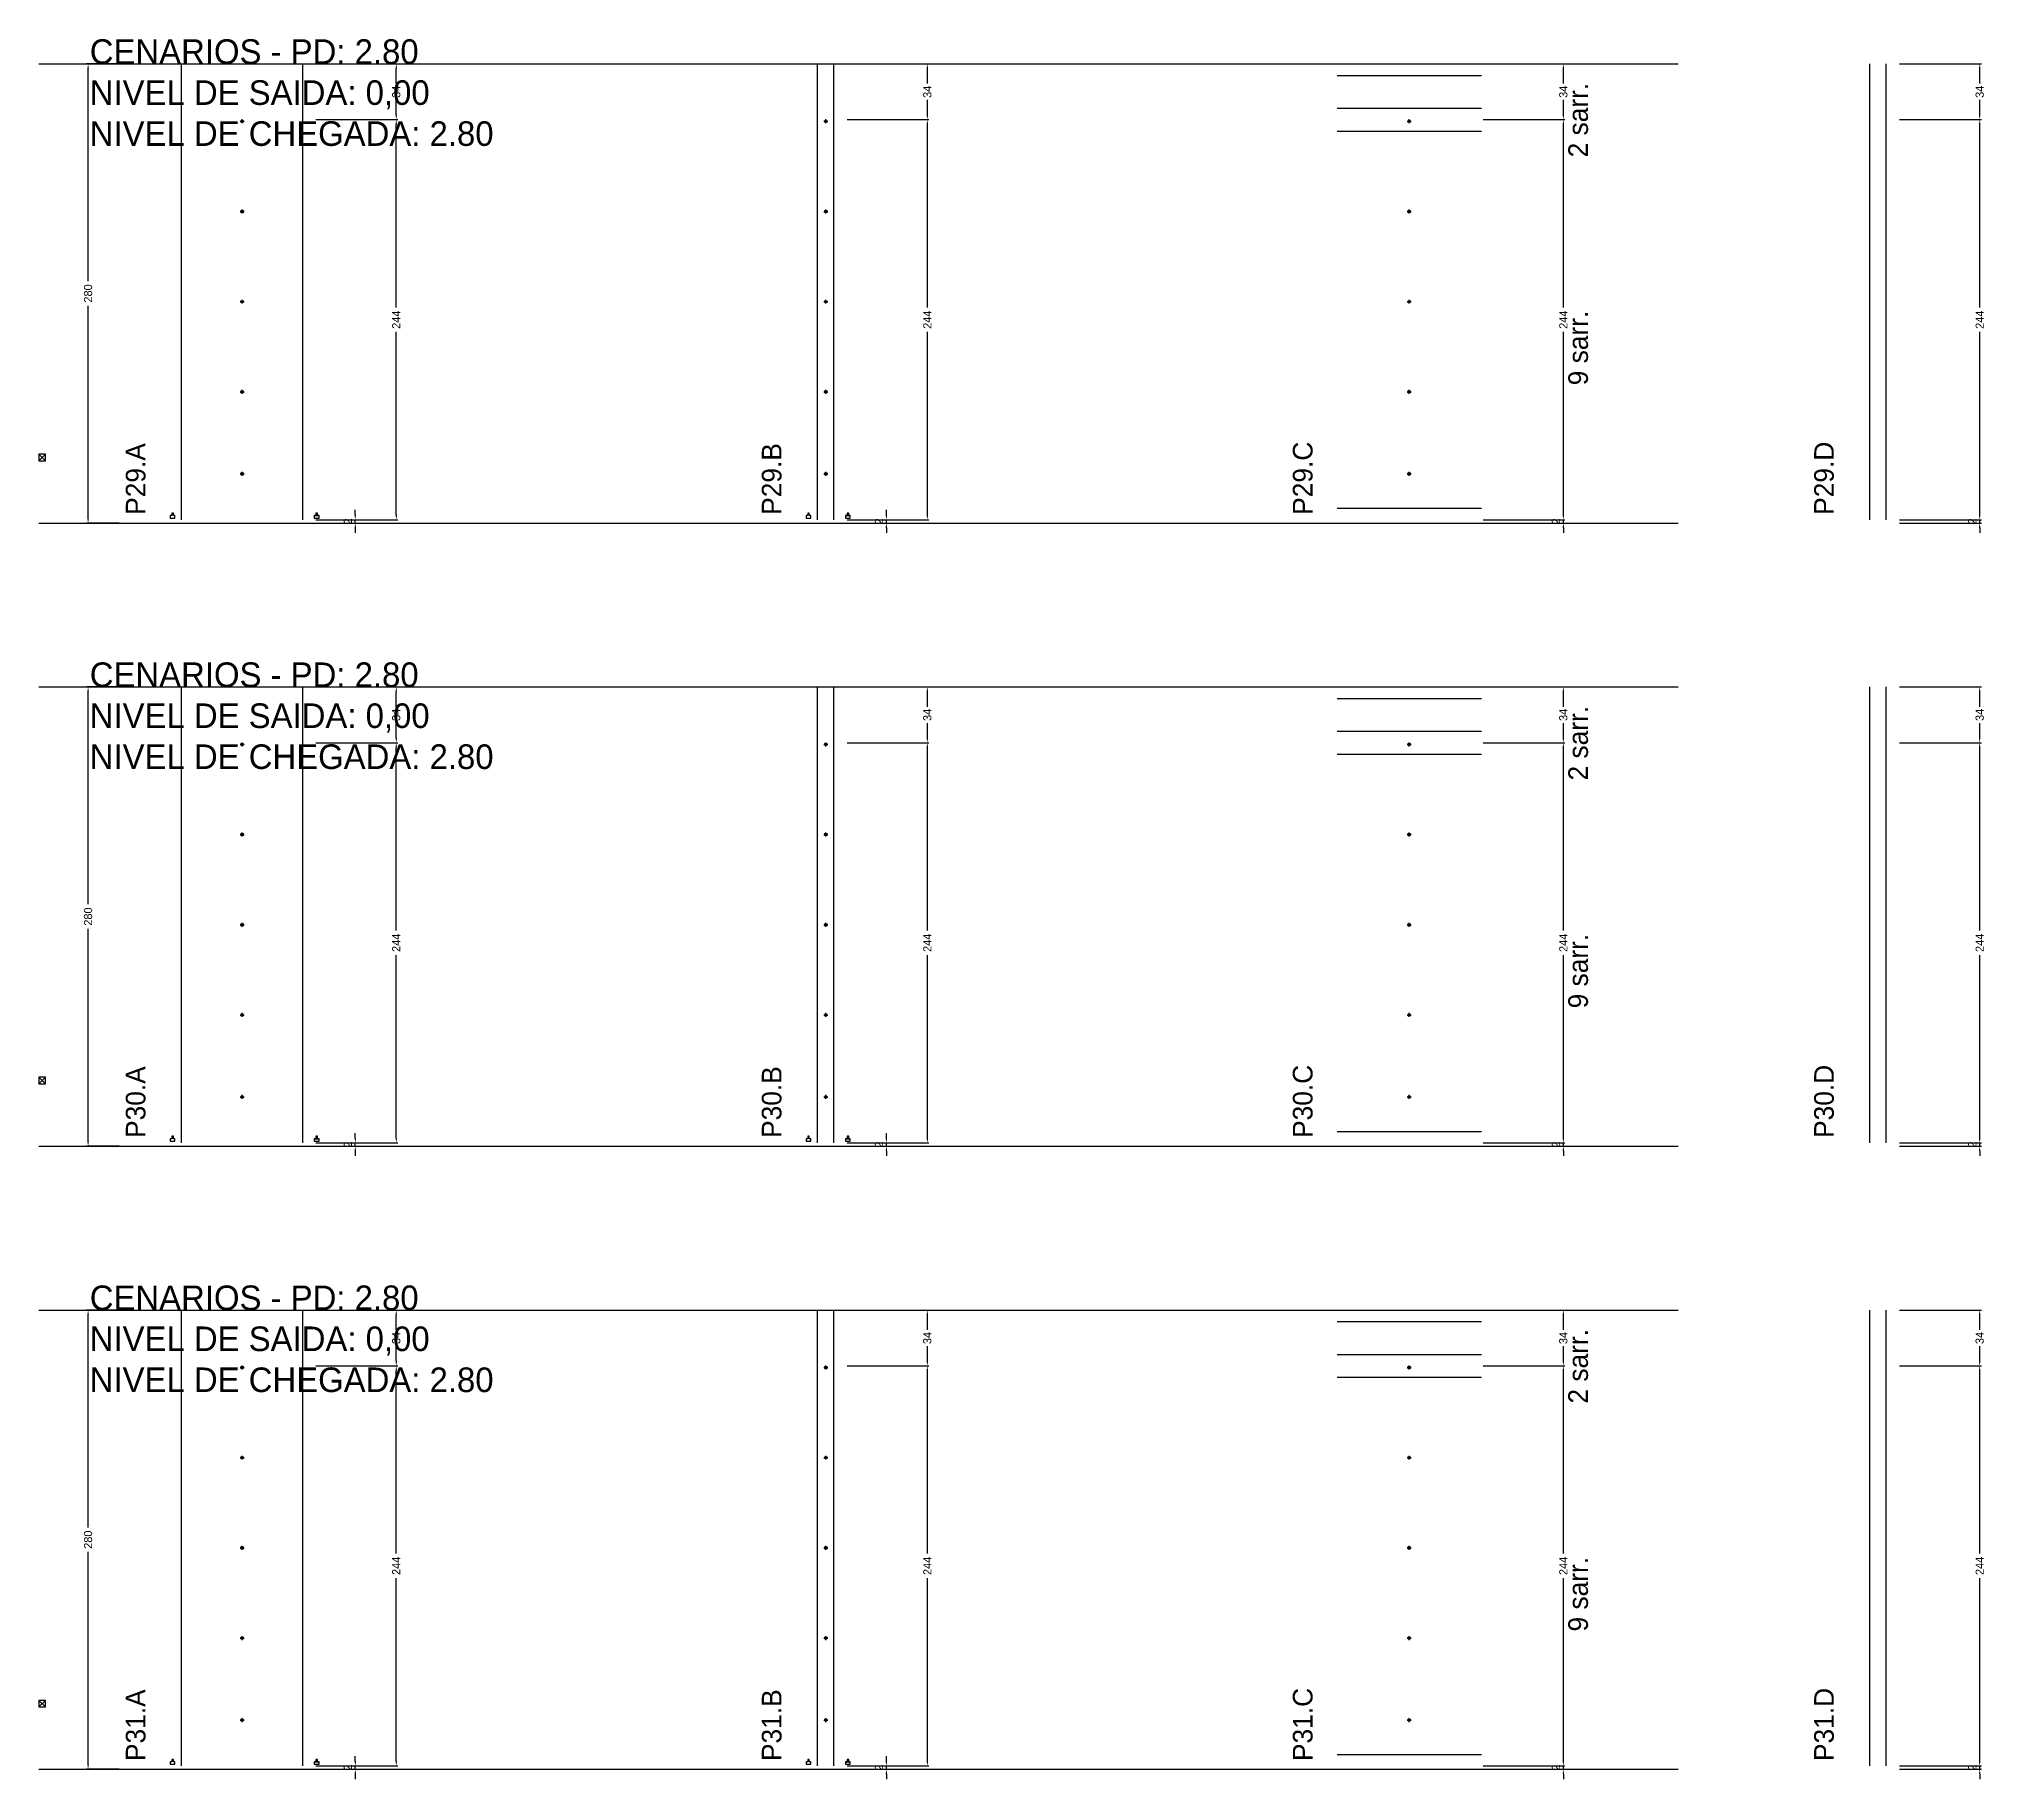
# Model space of a CAD drawing. Header units: centimetres. Extents: x -7000 to 4307, y -13306 to 295.
# Drawn here: x -7000 to -5813, y -11786 to -10725 of the extents above; entities that cross this region are included whole.
import ezdxf

# ---------------------------------------------------------------- set-up
doc = ezdxf.new("R2010")
doc.units = ezdxf.units.CM
doc.linetypes.add('DASHED', pattern=[2, -2])
for name, color, linetype in [('COTA', 241, 'Continuous'), ('COTAS FURACAO', 16, 'Continuous'), ('NOMENCLATURA', 7, 'Continuous'), ('Nível', 160, 'Continuous'), ('SARR_2.2x7', 40, 'Continuous')]:
    doc.layers.add(name, color=color, linetype=linetype)
doc.dimstyles.new('PAINEL-NOVA', dxfattribs={"dimtxt": 5, "dimasz": 3, "dimexe": 1, "dimexo": 1, "dimgap": 1, "dimtad": 1, "dimcen": 2.5, "dimazin": 3, "dimtfac": 1, "dimtmove": 0, "dimatfit": 3})

msp = doc.modelspace()

# ---------------------------------------------------------------- texts
at = {"layer": 'NOMENCLATURA'}
for s, p in [('CENARIOS - PD: 2.80', (-6969, -10740)), ('NIVEL DE SAIDA: 0,00', (-6969, -10765)), ('NIVEL DE CHEGADA: 2.80', (-6969, -10790)), ('CENARIOS - PD: 2.80', (-6969, -11120)), ('NIVEL DE SAIDA: 0,00', (-6969, -11145)), ('NIVEL DE CHEGADA: 2.80', (-6969, -11170)), ('CENARIOS - PD: 2.80', (-6969, -11500)), ('NIVEL DE SAIDA: 0,00', (-6969, -11525)), ('NIVEL DE CHEGADA: 2.80', (-6969, -11550))]:
    msp.add_text(s, height=15, dxfattribs=at).set_placement(p)
for s, p in [('2 sarr.', (-6055, -10797)), ('9 sarr.', (-6055, -10936)), ('P29.A', (-6935, -11015)), ('P29.B', (-6547, -11015)), ('P29.C', (-6223, -11015)), ('P29.D', (-5905, -11015)), ('2 sarr.', (-6055, -11177)), ('9 sarr.', (-6055, -11316)), ('P30.A', (-6935, -11395)), ('P30.B', (-6547, -11395)), ('P30.C', (-6223, -11395)), ('P30.D', (-5905, -11395)), ('2 sarr.', (-6055, -11557)), ('9 sarr.', (-6055, -11696)), ('P31.A', (-6935, -11775)), ('P31.B', (-6547, -11775)), ('P31.C', (-6223, -11775)), ('P31.D', (-5905, -11775))]:
    msp.add_text(s, height=12, rotation=90, dxfattribs=at).set_placement(p)

# ---------------------------------------------------------------- blocks, each defined once
blk = doc.blocks.new('_CLOSEDFILLED')
at = {"color": 0, "linetype": 'BYBLOCK'}
blk.add_solid([(-1, 0.16), (0, 0), (-1, -0.16)], dxfattribs=at)
blk = doc.blocks.new('*D1021')
for p, q in [((-6951, -11500), (-6971, -11500)), ((-6970, -11632.5), (-6970, -11503)), ((-6970, -11777), (-6970, -11647.5)), ((-6951, -11780), (-6971, -11780))]:
    blk.add_line(p, q)
at = {"layer": 'Defpoints'}
for p in [(-6950, -11500), (-6970, -11780), (-6950, -11780)]:
    blk.add_point(p, dxfattribs=at)
at = {"layer": 'COTA', "xscale": 3, "yscale": 3}
for p, rotation in [((-6970, -11500), 90), ((-6970, -11780), 270)]:
    blk.add_blockref('_CLOSEDFILLED', p, dxfattribs=dict(at, rotation=rotation))
at = {"layer": 'COTA', "insert": (-6970, -11640), "char_height": 5, "attachment_point": 5, "rotation": 90}
blk.add_mtext('280', dxfattribs=at)
blk = doc.blocks.new('MULDURA')
at = {"layer": 'Paineis'}
for p, q in [((0, 0), (4, 4)), ((4, 0), (0, 4))]:
    blk.add_line(p, q, dxfattribs=at)
blk.add_lwpolyline([(0, 0), (4, 0), (4, 4), (0, 4)], close=True, dxfattribs=at)
blk = doc.blocks.new('*D1023')
for p, q in [((-6831, -11534), (-6781, -11534)), ((-6782, -11648.5), (-6782, -11537)), ((-6782, -11775), (-6782, -11663.5)), ((-6831, -11778), (-6781, -11778))]:
    blk.add_line(p, q)
at = {"layer": 'Defpoints'}
for p in [(-6832, -11534), (-6832, -11778), (-6782, -11778)]:
    blk.add_point(p, dxfattribs=at)
at = {"layer": 'COTA', "xscale": 3, "yscale": 3}
for p, rotation in [((-6782, -11534), 90), ((-6782, -11778), 270)]:
    blk.add_blockref('_CLOSEDFILLED', p, dxfattribs=dict(at, rotation=rotation))
at = {"layer": 'COTA', "insert": (-6782, -11656), "char_height": 5, "attachment_point": 5, "rotation": 90}
blk.add_mtext('244', dxfattribs=at)
blk = doc.blocks.new('*D1024')
for p, q in [((-6831, -11500), (-6781, -11500)), ((-6782, -11512), (-6782, -11503)), ((-6782, -11531), (-6782, -11522)), ((-6831, -11534), (-6781, -11534))]:
    blk.add_line(p, q)
at = {"layer": 'Defpoints'}
for p in [(-6832, -11500), (-6832, -11534), (-6782, -11534)]:
    blk.add_point(p, dxfattribs=at)
at = {"layer": 'COTA', "xscale": 3, "yscale": 3}
for p, rotation in [((-6782, -11500), 90), ((-6782, -11534), 270)]:
    blk.add_blockref('_CLOSEDFILLED', p, dxfattribs=dict(at, rotation=rotation))
at = {"layer": 'COTA', "insert": (-6782, -11517), "char_height": 5, "attachment_point": 5, "rotation": 90}
blk.add_mtext('34', dxfattribs=at)
blk = doc.blocks.new('SLIPTEE')
at = {"layer": 'Paineis'}
blk.add_lwpolyline([(0, 0), (3, 0), (3, 1.5), (2, 1.5), (2, 3), (1, 3), (1, 1.5), (0, 1.5)], close=True, dxfattribs=at)
blk = doc.blocks.new('SLIPTDD')
at = {"layer": 'Paineis'}
blk.add_line((0, 1.5), (3, 1.5), dxfattribs=at)
blk.add_lwpolyline([(0, 0), (3, 0), (3, 1.5), (2, 1.5), (2, 3), (1, 3), (1, 1.5), (0, 1.5)], close=True, dxfattribs=at)
blk = doc.blocks.new('furacao')
at = {"layer": 'COTAS FURACAO'}
for p, q in [((-1.2, 0), (1.2, 0)), ((0, -1.2), (0, 1.2))]:
    blk.add_line(p, q, dxfattribs=at)
blk.add_circle((0, 0), 0.8, dxfattribs=at)
blk = doc.blocks.new('*D1026')
for p, q in [((-6507, -11534), (-6457, -11534)), ((-6458, -11648.5), (-6458, -11537)), ((-6458, -11775), (-6458, -11663.5)), ((-6507, -11778), (-6457, -11778))]:
    blk.add_line(p, q)
at = {"layer": 'Defpoints'}
for p in [(-6508, -11534), (-6508, -11778), (-6458, -11778)]:
    blk.add_point(p, dxfattribs=at)
at = {"layer": 'COTA', "xscale": 3, "yscale": 3}
for p, rotation in [((-6458, -11534), 90), ((-6458, -11778), 270)]:
    blk.add_blockref('_CLOSEDFILLED', p, dxfattribs=dict(at, rotation=rotation))
at = {"layer": 'COTA', "insert": (-6458, -11656), "char_height": 5, "attachment_point": 5, "rotation": 90}
blk.add_mtext('244', dxfattribs=at)
blk = doc.blocks.new('*D1027')
for p, q in [((-6507, -11500), (-6457, -11500)), ((-6458, -11512), (-6458, -11503)), ((-6458, -11531), (-6458, -11522)), ((-6507, -11534), (-6457, -11534))]:
    blk.add_line(p, q)
at = {"layer": 'Defpoints'}
for p in [(-6508, -11500), (-6508, -11534), (-6458, -11534)]:
    blk.add_point(p, dxfattribs=at)
at = {"layer": 'COTA', "xscale": 3, "yscale": 3}
for p, rotation in [((-6458, -11500), 90), ((-6458, -11534), 270)]:
    blk.add_blockref('_CLOSEDFILLED', p, dxfattribs=dict(at, rotation=rotation))
at = {"layer": 'COTA', "insert": (-6458, -11517), "char_height": 5, "attachment_point": 5, "rotation": 90}
blk.add_mtext('34', dxfattribs=at)
blk = doc.blocks.new('*D1029')
for p, q in [((-6119, -11534), (-6069, -11534)), ((-6070, -11648.5), (-6070, -11537)), ((-6070, -11775), (-6070, -11663.5)), ((-6119, -11778), (-6069, -11778))]:
    blk.add_line(p, q)
at = {"layer": 'Defpoints'}
for p in [(-6120, -11534), (-6120, -11778), (-6070, -11778)]:
    blk.add_point(p, dxfattribs=at)
at = {"layer": 'COTA', "xscale": 3, "yscale": 3}
for p, rotation in [((-6070, -11534), 90), ((-6070, -11778), 270)]:
    blk.add_blockref('_CLOSEDFILLED', p, dxfattribs=dict(at, rotation=rotation))
at = {"layer": 'COTA', "insert": (-6070, -11656), "char_height": 5, "attachment_point": 5, "rotation": 90}
blk.add_mtext('244', dxfattribs=at)
blk = doc.blocks.new('*D1030')
for p, q in [((-6119, -11500), (-6069, -11500)), ((-6070, -11512), (-6070, -11503)), ((-6070, -11531), (-6070, -11522)), ((-6119, -11534), (-6069, -11534))]:
    blk.add_line(p, q)
at = {"layer": 'Defpoints'}
for p in [(-6120, -11500), (-6120, -11534), (-6070, -11534)]:
    blk.add_point(p, dxfattribs=at)
at = {"layer": 'COTA', "xscale": 3, "yscale": 3}
for p, rotation in [((-6070, -11500), 90), ((-6070, -11534), 270)]:
    blk.add_blockref('_CLOSEDFILLED', p, dxfattribs=dict(at, rotation=rotation))
at = {"layer": 'COTA', "insert": (-6070, -11517), "char_height": 5, "attachment_point": 5, "rotation": 90}
blk.add_mtext('34', dxfattribs=at)
blk = doc.blocks.new('*D1032')
for p, q in [((-5865, -11534), (-5815, -11534)), ((-5816, -11648.5), (-5816, -11537)), ((-5816, -11775), (-5816, -11663.5)), ((-5865, -11778), (-5815, -11778))]:
    blk.add_line(p, q)
at = {"layer": 'Defpoints'}
for p in [(-5866, -11534), (-5866, -11778), (-5816, -11778)]:
    blk.add_point(p, dxfattribs=at)
at = {"layer": 'COTA', "xscale": 3, "yscale": 3}
for p, rotation in [((-5816, -11534), 90), ((-5816, -11778), 270)]:
    blk.add_blockref('_CLOSEDFILLED', p, dxfattribs=dict(at, rotation=rotation))
at = {"layer": 'COTA', "insert": (-5816, -11656), "char_height": 5, "attachment_point": 5, "rotation": 90}
blk.add_mtext('244', dxfattribs=at)
blk = doc.blocks.new('*D1033')
for p, q in [((-5865, -11500), (-5815, -11500)), ((-5816, -11512), (-5816, -11503)), ((-5816, -11531), (-5816, -11522)), ((-5865, -11534), (-5815, -11534))]:
    blk.add_line(p, q)
at = {"layer": 'Defpoints'}
for p in [(-5866, -11500), (-5866, -11534), (-5816, -11534)]:
    blk.add_point(p, dxfattribs=at)
at = {"layer": 'COTA', "xscale": 3, "yscale": 3}
for p, rotation in [((-5816, -11500), 90), ((-5816, -11534), 270)]:
    blk.add_blockref('_CLOSEDFILLED', p, dxfattribs=dict(at, rotation=rotation))
at = {"layer": 'COTA', "insert": (-5816, -11517), "char_height": 5, "attachment_point": 5, "rotation": 90}
blk.add_mtext('34', dxfattribs=at)
blk = doc.blocks.new('*D987')
for p, q in [((-6951, -11120), (-6971, -11120)), ((-6970, -11252.5), (-6970, -11123)), ((-6970, -11397), (-6970, -11267.5)), ((-6951, -11400), (-6971, -11400))]:
    blk.add_line(p, q)
at = {"layer": 'Defpoints'}
for p in [(-6950, -11120), (-6970, -11400), (-6950, -11400)]:
    blk.add_point(p, dxfattribs=at)
at = {"layer": 'COTA', "xscale": 3, "yscale": 3}
for p, rotation in [((-6970, -11120), 90), ((-6970, -11400), 270)]:
    blk.add_blockref('_CLOSEDFILLED', p, dxfattribs=dict(at, rotation=rotation))
at = {"layer": 'COTA', "insert": (-6970, -11260), "char_height": 5, "attachment_point": 5, "rotation": 90}
blk.add_mtext('280', dxfattribs=at)
blk = doc.blocks.new('*D989')
for p, q in [((-6831, -11154), (-6781, -11154)), ((-6782, -11268.5), (-6782, -11157)), ((-6782, -11395), (-6782, -11283.5)), ((-6831, -11398), (-6781, -11398))]:
    blk.add_line(p, q)
at = {"layer": 'Defpoints'}
for p in [(-6832, -11154), (-6832, -11398), (-6782, -11398)]:
    blk.add_point(p, dxfattribs=at)
at = {"layer": 'COTA', "xscale": 3, "yscale": 3}
for p, rotation in [((-6782, -11154), 90), ((-6782, -11398), 270)]:
    blk.add_blockref('_CLOSEDFILLED', p, dxfattribs=dict(at, rotation=rotation))
at = {"layer": 'COTA', "insert": (-6782, -11276), "char_height": 5, "attachment_point": 5, "rotation": 90}
blk.add_mtext('244', dxfattribs=at)
blk = doc.blocks.new('*D990')
for p, q in [((-6831, -11120), (-6781, -11120)), ((-6782, -11132), (-6782, -11123)), ((-6782, -11151), (-6782, -11142)), ((-6831, -11154), (-6781, -11154))]:
    blk.add_line(p, q)
at = {"layer": 'Defpoints'}
for p in [(-6832, -11120), (-6832, -11154), (-6782, -11154)]:
    blk.add_point(p, dxfattribs=at)
at = {"layer": 'COTA', "xscale": 3, "yscale": 3}
for p, rotation in [((-6782, -11120), 90), ((-6782, -11154), 270)]:
    blk.add_blockref('_CLOSEDFILLED', p, dxfattribs=dict(at, rotation=rotation))
at = {"layer": 'COTA', "insert": (-6782, -11137), "char_height": 5, "attachment_point": 5, "rotation": 90}
blk.add_mtext('34', dxfattribs=at)
blk = doc.blocks.new('*D992')
for p, q in [((-6507, -11154), (-6457, -11154)), ((-6458, -11268.5), (-6458, -11157)), ((-6458, -11395), (-6458, -11283.5)), ((-6507, -11398), (-6457, -11398))]:
    blk.add_line(p, q)
at = {"layer": 'Defpoints'}
for p in [(-6508, -11154), (-6508, -11398), (-6458, -11398)]:
    blk.add_point(p, dxfattribs=at)
at = {"layer": 'COTA', "xscale": 3, "yscale": 3}
for p, rotation in [((-6458, -11154), 90), ((-6458, -11398), 270)]:
    blk.add_blockref('_CLOSEDFILLED', p, dxfattribs=dict(at, rotation=rotation))
at = {"layer": 'COTA', "insert": (-6458, -11276), "char_height": 5, "attachment_point": 5, "rotation": 90}
blk.add_mtext('244', dxfattribs=at)
blk = doc.blocks.new('*D993')
for p, q in [((-6507, -11120), (-6457, -11120)), ((-6458, -11132), (-6458, -11123)), ((-6458, -11151), (-6458, -11142)), ((-6507, -11154), (-6457, -11154))]:
    blk.add_line(p, q)
at = {"layer": 'Defpoints'}
for p in [(-6508, -11120), (-6508, -11154), (-6458, -11154)]:
    blk.add_point(p, dxfattribs=at)
at = {"layer": 'COTA', "xscale": 3, "yscale": 3}
for p, rotation in [((-6458, -11120), 90), ((-6458, -11154), 270)]:
    blk.add_blockref('_CLOSEDFILLED', p, dxfattribs=dict(at, rotation=rotation))
at = {"layer": 'COTA', "insert": (-6458, -11137), "char_height": 5, "attachment_point": 5, "rotation": 90}
blk.add_mtext('34', dxfattribs=at)
blk = doc.blocks.new('*D995')
for p, q in [((-6119, -11154), (-6069, -11154)), ((-6070, -11268.5), (-6070, -11157)), ((-6070, -11395), (-6070, -11283.5)), ((-6119, -11398), (-6069, -11398))]:
    blk.add_line(p, q)
at = {"layer": 'Defpoints'}
for p in [(-6120, -11154), (-6120, -11398), (-6070, -11398)]:
    blk.add_point(p, dxfattribs=at)
at = {"layer": 'COTA', "xscale": 3, "yscale": 3}
for p, rotation in [((-6070, -11154), 90), ((-6070, -11398), 270)]:
    blk.add_blockref('_CLOSEDFILLED', p, dxfattribs=dict(at, rotation=rotation))
at = {"layer": 'COTA', "insert": (-6070, -11276), "char_height": 5, "attachment_point": 5, "rotation": 90}
blk.add_mtext('244', dxfattribs=at)
blk = doc.blocks.new('*D996')
for p, q in [((-6119, -11120), (-6069, -11120)), ((-6070, -11132), (-6070, -11123)), ((-6070, -11151), (-6070, -11142)), ((-6119, -11154), (-6069, -11154))]:
    blk.add_line(p, q)
at = {"layer": 'Defpoints'}
for p in [(-6120, -11120), (-6120, -11154), (-6070, -11154)]:
    blk.add_point(p, dxfattribs=at)
at = {"layer": 'COTA', "xscale": 3, "yscale": 3}
for p, rotation in [((-6070, -11120), 90), ((-6070, -11154), 270)]:
    blk.add_blockref('_CLOSEDFILLED', p, dxfattribs=dict(at, rotation=rotation))
at = {"layer": 'COTA', "insert": (-6070, -11137), "char_height": 5, "attachment_point": 5, "rotation": 90}
blk.add_mtext('34', dxfattribs=at)
blk = doc.blocks.new('*D998')
for p, q in [((-5865, -11154), (-5815, -11154)), ((-5816, -11268.5), (-5816, -11157)), ((-5816, -11395), (-5816, -11283.5)), ((-5865, -11398), (-5815, -11398))]:
    blk.add_line(p, q)
at = {"layer": 'Defpoints'}
for p in [(-5866, -11154), (-5866, -11398), (-5816, -11398)]:
    blk.add_point(p, dxfattribs=at)
at = {"layer": 'COTA', "xscale": 3, "yscale": 3}
for p, rotation in [((-5816, -11154), 90), ((-5816, -11398), 270)]:
    blk.add_blockref('_CLOSEDFILLED', p, dxfattribs=dict(at, rotation=rotation))
at = {"layer": 'COTA', "insert": (-5816, -11276), "char_height": 5, "attachment_point": 5, "rotation": 90}
blk.add_mtext('244', dxfattribs=at)
blk = doc.blocks.new('*D999')
for p, q in [((-5865, -11120), (-5815, -11120)), ((-5816, -11132), (-5816, -11123)), ((-5816, -11151), (-5816, -11142)), ((-5865, -11154), (-5815, -11154))]:
    blk.add_line(p, q)
at = {"layer": 'Defpoints'}
for p in [(-5866, -11120), (-5866, -11154), (-5816, -11154)]:
    blk.add_point(p, dxfattribs=at)
at = {"layer": 'COTA', "xscale": 3, "yscale": 3}
for p, rotation in [((-5816, -11120), 90), ((-5816, -11154), 270)]:
    blk.add_blockref('_CLOSEDFILLED', p, dxfattribs=dict(at, rotation=rotation))
at = {"layer": 'COTA', "insert": (-5816, -11137), "char_height": 5, "attachment_point": 5, "rotation": 90}
blk.add_mtext('34', dxfattribs=at)
blk = doc.blocks.new('*D953')
for p, q in [((-6951, -10740), (-6971, -10740)), ((-6970, -10872.5), (-6970, -10743)), ((-6970, -11017), (-6970, -10887.5)), ((-6951, -11020), (-6971, -11020))]:
    blk.add_line(p, q)
at = {"layer": 'Defpoints'}
for p in [(-6950, -10740), (-6970, -11020), (-6950, -11020)]:
    blk.add_point(p, dxfattribs=at)
at = {"layer": 'COTA', "xscale": 3, "yscale": 3}
for p, rotation in [((-6970, -10740), 90), ((-6970, -11020), 270)]:
    blk.add_blockref('_CLOSEDFILLED', p, dxfattribs=dict(at, rotation=rotation))
at = {"layer": 'COTA', "insert": (-6970, -10880), "char_height": 5, "attachment_point": 5, "rotation": 90}
blk.add_mtext('280', dxfattribs=at)
blk = doc.blocks.new('*D955')
for p, q in [((-6831, -10774), (-6781, -10774)), ((-6782, -10888.5), (-6782, -10777)), ((-6782, -11015), (-6782, -10903.5)), ((-6831, -11018), (-6781, -11018))]:
    blk.add_line(p, q)
at = {"layer": 'Defpoints'}
for p in [(-6832, -10774), (-6832, -11018), (-6782, -11018)]:
    blk.add_point(p, dxfattribs=at)
at = {"layer": 'COTA', "xscale": 3, "yscale": 3}
for p, rotation in [((-6782, -10774), 90), ((-6782, -11018), 270)]:
    blk.add_blockref('_CLOSEDFILLED', p, dxfattribs=dict(at, rotation=rotation))
at = {"layer": 'COTA', "insert": (-6782, -10896), "char_height": 5, "attachment_point": 5, "rotation": 90}
blk.add_mtext('244', dxfattribs=at)
blk = doc.blocks.new('*D956')
for p, q in [((-6831, -10740), (-6781, -10740)), ((-6782, -10752), (-6782, -10743)), ((-6782, -10771), (-6782, -10762)), ((-6831, -10774), (-6781, -10774))]:
    blk.add_line(p, q)
at = {"layer": 'Defpoints'}
for p in [(-6832, -10740), (-6832, -10774), (-6782, -10774)]:
    blk.add_point(p, dxfattribs=at)
at = {"layer": 'COTA', "xscale": 3, "yscale": 3}
for p, rotation in [((-6782, -10740), 90), ((-6782, -10774), 270)]:
    blk.add_blockref('_CLOSEDFILLED', p, dxfattribs=dict(at, rotation=rotation))
at = {"layer": 'COTA', "insert": (-6782, -10757), "char_height": 5, "attachment_point": 5, "rotation": 90}
blk.add_mtext('34', dxfattribs=at)
blk = doc.blocks.new('*D958')
for p, q in [((-6507, -10774), (-6457, -10774)), ((-6458, -10888.5), (-6458, -10777)), ((-6458, -11015), (-6458, -10903.5)), ((-6507, -11018), (-6457, -11018))]:
    blk.add_line(p, q)
at = {"layer": 'Defpoints'}
for p in [(-6508, -10774), (-6508, -11018), (-6458, -11018)]:
    blk.add_point(p, dxfattribs=at)
at = {"layer": 'COTA', "xscale": 3, "yscale": 3}
for p, rotation in [((-6458, -10774), 90), ((-6458, -11018), 270)]:
    blk.add_blockref('_CLOSEDFILLED', p, dxfattribs=dict(at, rotation=rotation))
at = {"layer": 'COTA', "insert": (-6458, -10896), "char_height": 5, "attachment_point": 5, "rotation": 90}
blk.add_mtext('244', dxfattribs=at)
blk = doc.blocks.new('*D959')
for p, q in [((-6507, -10740), (-6457, -10740)), ((-6458, -10752), (-6458, -10743)), ((-6458, -10771), (-6458, -10762)), ((-6507, -10774), (-6457, -10774))]:
    blk.add_line(p, q)
at = {"layer": 'Defpoints'}
for p in [(-6508, -10740), (-6508, -10774), (-6458, -10774)]:
    blk.add_point(p, dxfattribs=at)
at = {"layer": 'COTA', "xscale": 3, "yscale": 3}
for p, rotation in [((-6458, -10740), 90), ((-6458, -10774), 270)]:
    blk.add_blockref('_CLOSEDFILLED', p, dxfattribs=dict(at, rotation=rotation))
at = {"layer": 'COTA', "insert": (-6458, -10757), "char_height": 5, "attachment_point": 5, "rotation": 90}
blk.add_mtext('34', dxfattribs=at)
blk = doc.blocks.new('*D961')
for p, q in [((-6119, -10774), (-6069, -10774)), ((-6070, -10888.5), (-6070, -10777)), ((-6070, -11015), (-6070, -10903.5)), ((-6119, -11018), (-6069, -11018))]:
    blk.add_line(p, q)
at = {"layer": 'Defpoints'}
for p in [(-6120, -10774), (-6120, -11018), (-6070, -11018)]:
    blk.add_point(p, dxfattribs=at)
at = {"layer": 'COTA', "xscale": 3, "yscale": 3}
for p, rotation in [((-6070, -10774), 90), ((-6070, -11018), 270)]:
    blk.add_blockref('_CLOSEDFILLED', p, dxfattribs=dict(at, rotation=rotation))
at = {"layer": 'COTA', "insert": (-6070, -10896), "char_height": 5, "attachment_point": 5, "rotation": 90}
blk.add_mtext('244', dxfattribs=at)
blk = doc.blocks.new('*D962')
for p, q in [((-6119, -10740), (-6069, -10740)), ((-6070, -10752), (-6070, -10743)), ((-6070, -10771), (-6070, -10762)), ((-6119, -10774), (-6069, -10774))]:
    blk.add_line(p, q)
at = {"layer": 'Defpoints'}
for p in [(-6120, -10740), (-6120, -10774), (-6070, -10774)]:
    blk.add_point(p, dxfattribs=at)
at = {"layer": 'COTA', "xscale": 3, "yscale": 3}
for p, rotation in [((-6070, -10740), 90), ((-6070, -10774), 270)]:
    blk.add_blockref('_CLOSEDFILLED', p, dxfattribs=dict(at, rotation=rotation))
at = {"layer": 'COTA', "insert": (-6070, -10757), "char_height": 5, "attachment_point": 5, "rotation": 90}
blk.add_mtext('34', dxfattribs=at)
blk = doc.blocks.new('*D964')
for p, q in [((-5865, -10774), (-5815, -10774)), ((-5816, -10888.5), (-5816, -10777)), ((-5816, -11015), (-5816, -10903.5)), ((-5865, -11018), (-5815, -11018))]:
    blk.add_line(p, q)
at = {"layer": 'Defpoints'}
for p in [(-5866, -10774), (-5866, -11018), (-5816, -11018)]:
    blk.add_point(p, dxfattribs=at)
at = {"layer": 'COTA', "xscale": 3, "yscale": 3}
for p, rotation in [((-5816, -10774), 90), ((-5816, -11018), 270)]:
    blk.add_blockref('_CLOSEDFILLED', p, dxfattribs=dict(at, rotation=rotation))
at = {"layer": 'COTA', "insert": (-5816, -10896), "char_height": 5, "attachment_point": 5, "rotation": 90}
blk.add_mtext('244', dxfattribs=at)
blk = doc.blocks.new('*D965')
for p, q in [((-5865, -10740), (-5815, -10740)), ((-5816, -10752), (-5816, -10743)), ((-5816, -10771), (-5816, -10762)), ((-5865, -10774), (-5815, -10774))]:
    blk.add_line(p, q)
at = {"layer": 'Defpoints'}
for p in [(-5866, -10740), (-5866, -10774), (-5816, -10774)]:
    blk.add_point(p, dxfattribs=at)
at = {"layer": 'COTA', "xscale": 3, "yscale": 3}
for p, rotation in [((-5816, -10740), 90), ((-5816, -10774), 270)]:
    blk.add_blockref('_CLOSEDFILLED', p, dxfattribs=dict(at, rotation=rotation))
at = {"layer": 'COTA', "insert": (-5816, -10757), "char_height": 5, "attachment_point": 5, "rotation": 90}
blk.add_mtext('34', dxfattribs=at)

# ---------------------------------------------------------------- dimensions: what is measured, and where the dimension line sits
at = {"layer": 'COTA'}
for base, p1, p2, picture, middle in [((-6970, -11020), (-6950, -11020), (-6950, -10740), '*D953', (-6970, -10880)), ((-6782, -10774), (-6832, -10774), (-6832, -10740), '*D956', (-6782, -10757)), ((-6458, -10774), (-6508, -10774), (-6508, -10740), '*D959', (-6458, -10757)), ((-6070, -10774), (-6120, -10774), (-6120, -10740), '*D962', (-6070, -10757)), ((-5816, -10774), (-5866, -10774), (-5866, -10740), '*D965', (-5816, -10757)), ((-6782, -11018), (-6832, -11018), (-6832, -10774), '*D955', (-6782, -10896)), ((-6458, -11018), (-6508, -11018), (-6508, -10774), '*D958', (-6458, -10896)), ((-6070, -11018), (-6120, -11018), (-6120, -10774), '*D961', (-6070, -10896)), ((-5816, -11018), (-5866, -11018), (-5866, -10774), '*D964', (-5816, -10896)), ((-6970, -11400), (-6950, -11400), (-6950, -11120), '*D987', (-6970, -11260)), ((-6782, -11154), (-6832, -11154), (-6832, -11120), '*D990', (-6782, -11137)), ((-6458, -11154), (-6508, -11154), (-6508, -11120), '*D993', (-6458, -11137)), ((-6070, -11154), (-6120, -11154), (-6120, -11120), '*D996', (-6070, -11137)), ((-5816, -11154), (-5866, -11154), (-5866, -11120), '*D999', (-5816, -11137)), ((-6782, -11398), (-6832, -11398), (-6832, -11154), '*D989', (-6782, -11276)), ((-6458, -11398), (-6508, -11398), (-6508, -11154), '*D992', (-6458, -11276)), ((-6070, -11398), (-6120, -11398), (-6120, -11154), '*D995', (-6070, -11276)), ((-5816, -11398), (-5866, -11398), (-5866, -11154), '*D998', (-5816, -11276)), ((-6970, -11780), (-6950, -11780), (-6950, -11500), '*D1021', (-6970, -11640)), ((-6782, -11534), (-6832, -11534), (-6832, -11500), '*D1024', (-6782, -11517)), ((-6458, -11534), (-6508, -11534), (-6508, -11500), '*D1027', (-6458, -11517)), ((-6070, -11534), (-6120, -11534), (-6120, -11500), '*D1030', (-6070, -11517)), ((-5816, -11534), (-5866, -11534), (-5866, -11500), '*D1033', (-5816, -11517)), ((-6782, -11778), (-6832, -11778), (-6832, -11534), '*D1023', (-6782, -11656)), ((-6458, -11778), (-6508, -11778), (-6508, -11534), '*D1026', (-6458, -11656)), ((-6070, -11778), (-6120, -11778), (-6120, -11534), '*D1029', (-6070, -11656)), ((-5816, -11778), (-5866, -11778), (-5866, -11534), '*D1032', (-5816, -11656))]:
    dim = msp.add_linear_dim(base=base, p1=p1, p2=p2, angle=90, dimstyle='PAINEL-NOVA', dxfattribs=at)
    dim.commit()
    dim.dimension.update_dxf_attribs({"geometry": picture, "text_midpoint": middle})
for base, p1, p2 in [((-6807, -11020), (-6832, -11020), (-6832, -11018)), ((-6483, -11020), (-6508, -11020), (-6508, -11018)), ((-6070, -11020), (-6120, -11020), (-6120, -11018)), ((-5816, -11020), (-5866, -11020), (-5866, -11018)), ((-6807, -11400), (-6832, -11400), (-6832, -11398)), ((-6483, -11400), (-6508, -11400), (-6508, -11398)), ((-6070, -11400), (-6120, -11400), (-6120, -11398)), ((-5816, -11400), (-5866, -11400), (-5866, -11398)), ((-6807, -11780), (-6832, -11780), (-6832, -11778)), ((-6483, -11780), (-6508, -11780), (-6508, -11778)), ((-6070, -11780), (-6120, -11780), (-6120, -11778)), ((-5816, -11780), (-5866, -11780), (-5866, -11778))]:
    msp.add_linear_dim(base=base, p1=p1, p2=p2, angle=90, dimstyle='PAINEL-NOVA', dxfattribs=at).render()

# ---------------------------------------------------------------- linework, layer by layer
at = {"layer": 'Nível', "linetype": 'DASHED'}
for points in [[(-7000, -10740), (-6000, -10740)], [(-7000, -11020), (-6000, -11020)], [(-7000, -11120), (-6000, -11120)], [(-7000, -11400), (-6000, -11400)], [(-7000, -11500), (-6000, -11500)], [(-7000, -11780), (-6000, -11780)]]:
    msp.add_lwpolyline(points, dxfattribs=at)
at = {"layer": 'SARR_2.2x7'}
for points in [[(-6913, -10774), (-6913, -10740)], [(-6839, -10774), (-6839, -10740)], [(-6525, -10774), (-6525, -10740)], [(-6515, -10774), (-6515, -10740)], [(-5883, -10774), (-5883, -10740)], [(-5873, -10774), (-5873, -10740)], [(-6208, -10747), (-6120, -10747)], [(-6208, -10767), (-6120, -10767)], [(-6208, -10781), (-6120, -10781)], [(-6208, -11011), (-6120, -11011)], [(-6913, -11154), (-6913, -11120)], [(-6839, -11154), (-6839, -11120)], [(-6525, -11154), (-6525, -11120)], [(-6515, -11154), (-6515, -11120)], [(-5883, -11154), (-5883, -11120)], [(-5873, -11154), (-5873, -11120)], [(-6208, -11127), (-6120, -11127)], [(-6208, -11147), (-6120, -11147)], [(-6208, -11161), (-6120, -11161)], [(-6208, -11391), (-6120, -11391)], [(-6913, -11534), (-6913, -11500)], [(-6839, -11534), (-6839, -11500)], [(-6525, -11534), (-6525, -11500)], [(-6515, -11534), (-6515, -11500)], [(-5883, -11534), (-5883, -11500)], [(-5873, -11534), (-5873, -11500)], [(-6208, -11507), (-6120, -11507)], [(-6208, -11527), (-6120, -11527)], [(-6208, -11541), (-6120, -11541)], [(-6208, -11771), (-6120, -11771)]]:
    msp.add_lwpolyline(points, dxfattribs=at)
at = {"layer": 'SARR_2.2x7', "linetype": 'DASHED'}
for points in [[(-6913, -11018), (-6913, -10774)], [(-6839, -11018), (-6839, -10774)], [(-6525, -11018), (-6525, -10774)], [(-6515, -11018), (-6515, -10774)], [(-5883, -11018), (-5883, -10774)], [(-5873, -11018), (-5873, -10774)], [(-6913, -11398), (-6913, -11154)], [(-6839, -11398), (-6839, -11154)], [(-6525, -11398), (-6525, -11154)], [(-6515, -11398), (-6515, -11154)], [(-5883, -11398), (-5883, -11154)], [(-5873, -11398), (-5873, -11154)], [(-6913, -11778), (-6913, -11534)], [(-6839, -11778), (-6839, -11534)], [(-6525, -11778), (-6525, -11534)], [(-6515, -11778), (-6515, -11534)], [(-5883, -11778), (-5883, -11534)], [(-5873, -11778), (-5873, -11534)]]:
    msp.add_lwpolyline(points, dxfattribs=at)

# ---------------------------------------------------------------- block references
at = {"layer": 'COTA'}
for name, p in [('furacao', (-6876, -10775)), ('furacao', (-6520, -10775)), ('furacao', (-6164, -10775)), ('furacao', (-6876, -10830)), ('furacao', (-6520, -10830)), ('furacao', (-6164, -10830)), ('furacao', (-6876, -10885)), ('furacao', (-6520, -10885)), ('furacao', (-6164, -10885)), ('furacao', (-6876, -10940)), ('furacao', (-6520, -10940)), ('furacao', (-6164, -10940)), ('MULDURA', (-7000, -10982)), ('furacao', (-6876, -10990)), ('furacao', (-6520, -10990)), ('furacao', (-6164, -10990)), ('SLIPTEE', (-6920, -11017)), ('SLIPTDD', (-6832, -11017)), ('SLIPTEE', (-6532, -11017)), ('SLIPTDD', (-6508, -11017)), ('furacao', (-6876, -11155)), ('furacao', (-6520, -11155)), ('furacao', (-6164, -11155)), ('furacao', (-6876, -11210)), ('furacao', (-6520, -11210)), ('furacao', (-6164, -11210)), ('furacao', (-6876, -11265)), ('furacao', (-6520, -11265)), ('furacao', (-6164, -11265)), ('furacao', (-6876, -11320)), ('furacao', (-6520, -11320)), ('furacao', (-6164, -11320)), ('MULDURA', (-7000, -11362)), ('furacao', (-6876, -11370)), ('furacao', (-6520, -11370)), ('furacao', (-6164, -11370)), ('SLIPTEE', (-6920, -11397)), ('SLIPTDD', (-6832, -11397)), ('SLIPTEE', (-6532, -11397)), ('SLIPTDD', (-6508, -11397)), ('furacao', (-6876, -11535)), ('furacao', (-6520, -11535)), ('furacao', (-6164, -11535)), ('furacao', (-6876, -11590)), ('furacao', (-6520, -11590)), ('furacao', (-6164, -11590)), ('furacao', (-6876, -11645)), ('furacao', (-6520, -11645)), ('furacao', (-6164, -11645)), ('furacao', (-6876, -11700)), ('furacao', (-6520, -11700)), ('furacao', (-6164, -11700)), ('MULDURA', (-7000, -11742)), ('furacao', (-6876, -11750)), ('furacao', (-6520, -11750)), ('furacao', (-6164, -11750)), ('SLIPTEE', (-6920, -11777)), ('SLIPTDD', (-6832, -11777)), ('SLIPTEE', (-6532, -11777)), ('SLIPTDD', (-6508, -11777))]:
    msp.add_blockref(name, p, dxfattribs=at)

msp.set_redraw_order([(e.dxf.handle, doc.entitydb.next_handle()) for e in msp.query("TEXT MTEXT ATTDEF DIMENSION ARC_DIMENSION")])  # texts and dimensions are drawn at this point

doc.saveas('drawing.dxf')
